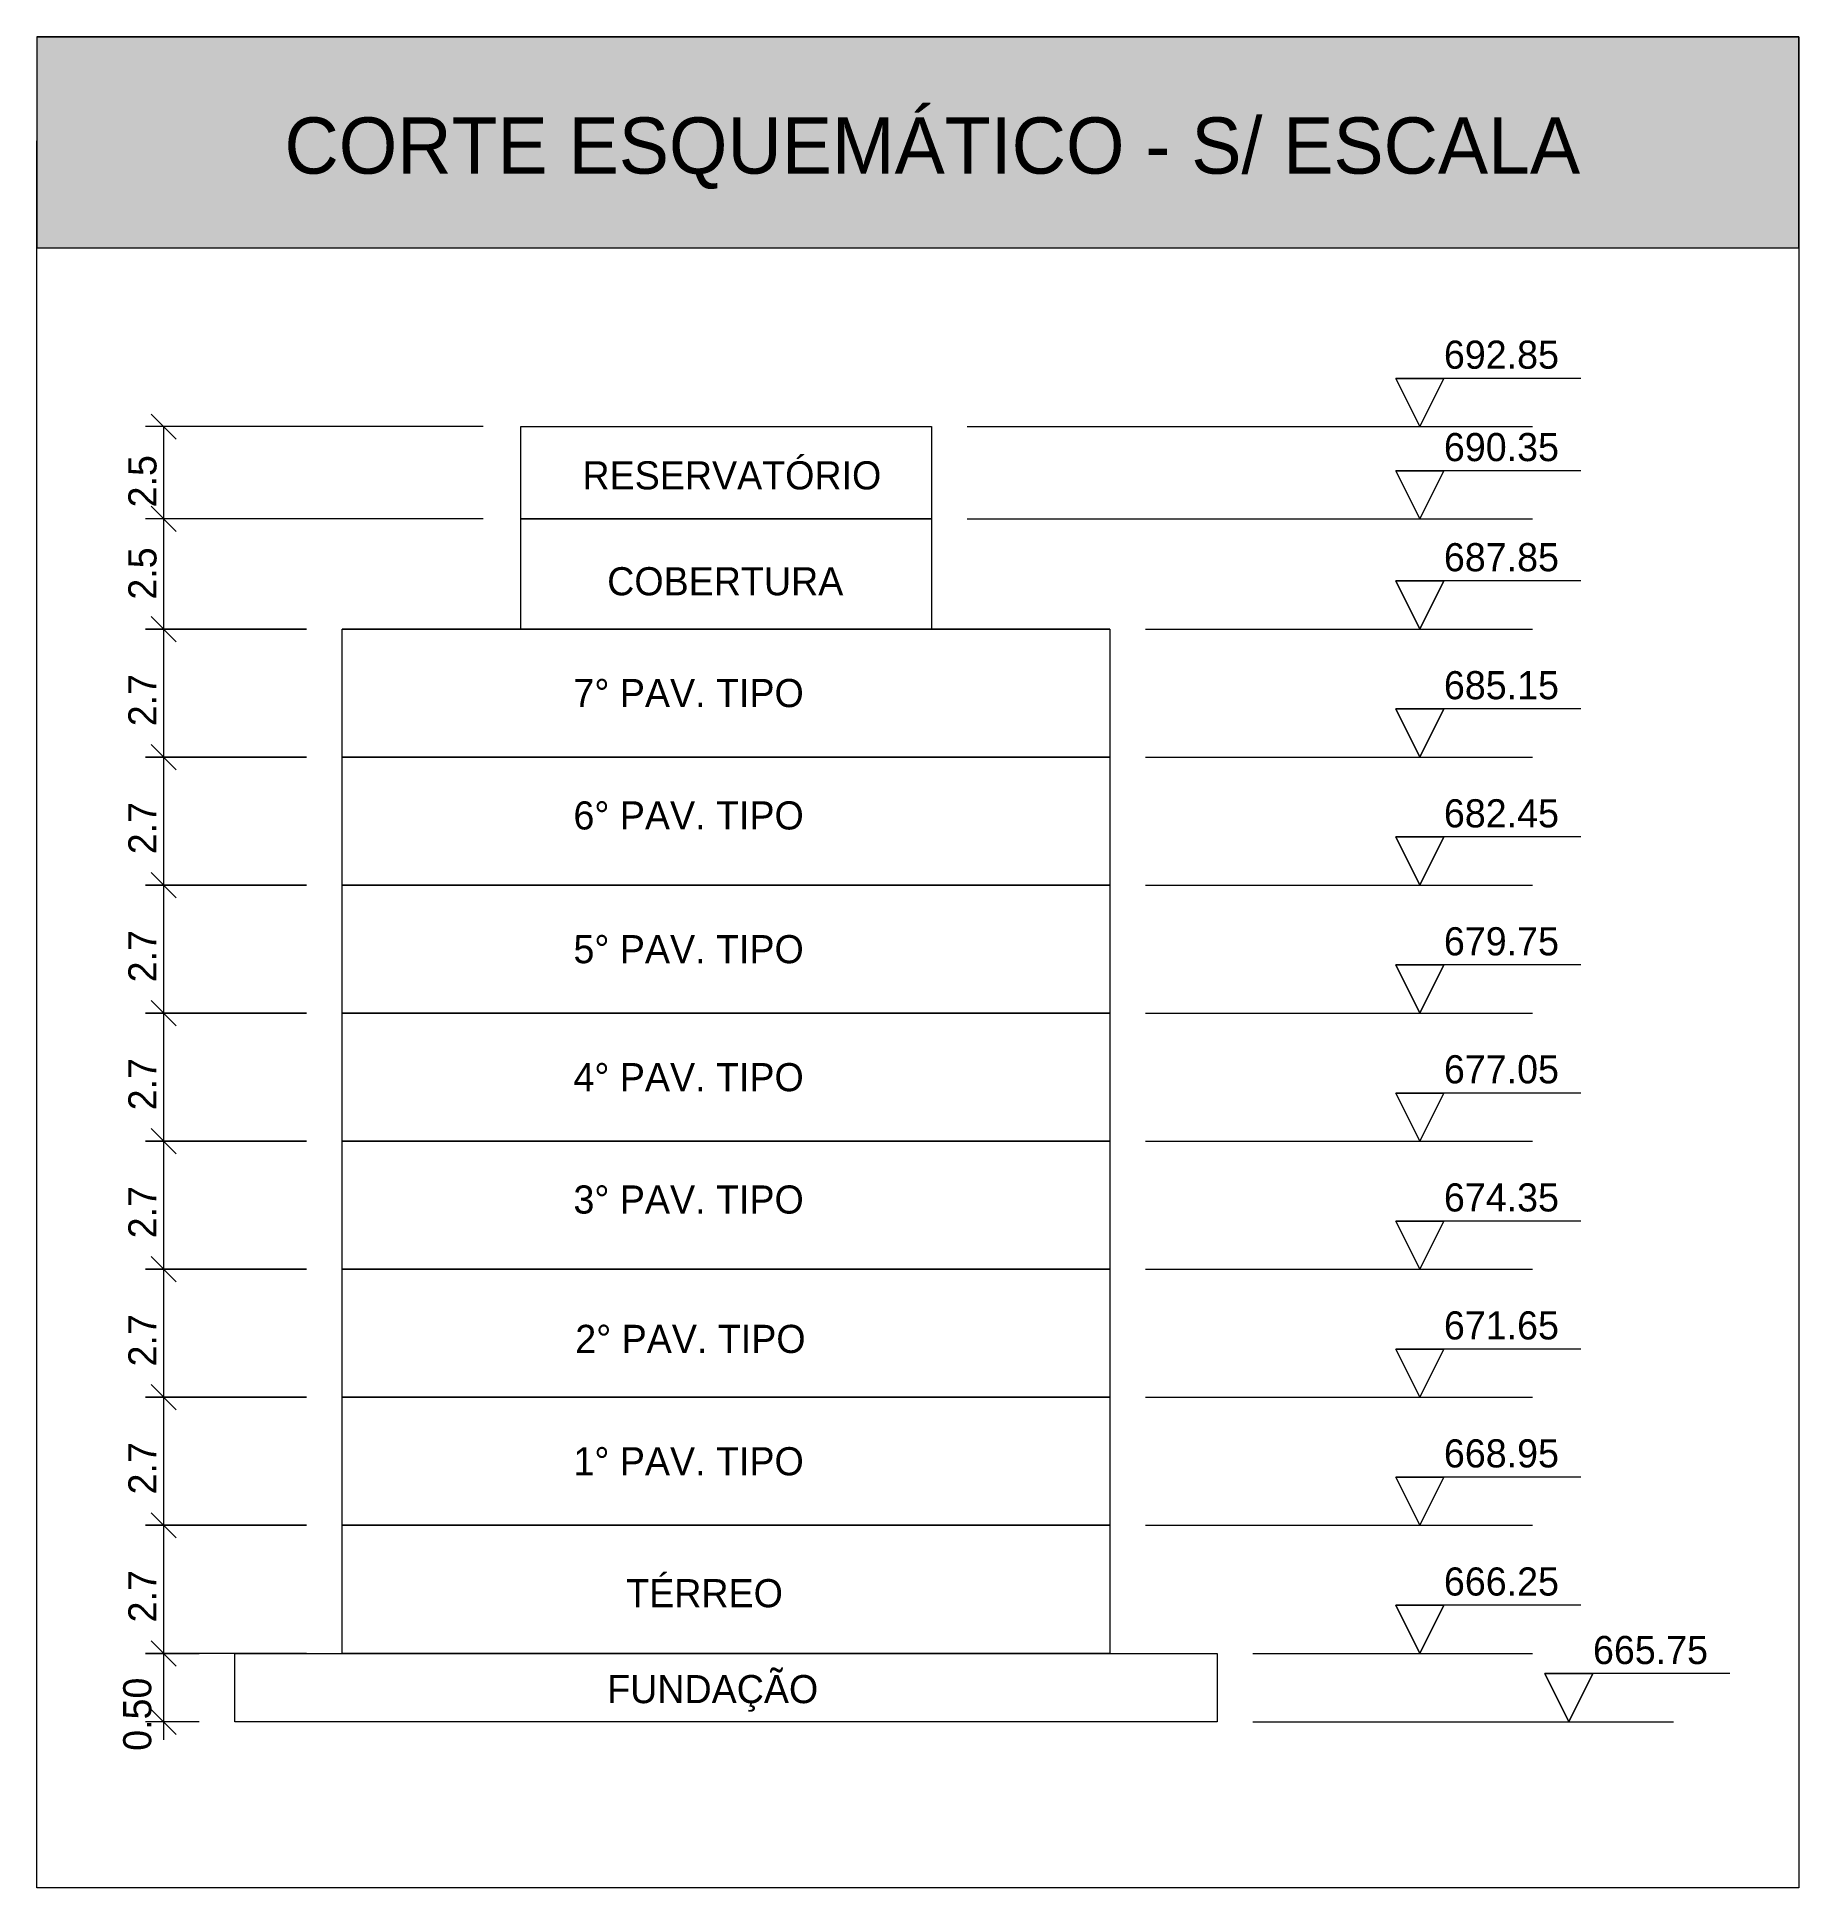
# Model space of a CAD drawing. Header units: centimetres. Extents: x 170 to 13810, y -2277 to 8860.
# Drawn here: x 4442 to 5695, y 7544 to 8860 of the extents above; entities that cross this region are included whole.
import ezdxf

# ---------------------------------------------------------------- set-up
doc = ezdxf.new("R2010")
doc.units = ezdxf.units.CM
doc.layers.add('A-DETL-GENF-1', color=9, linetype='Continuous', lineweight=9, true_color=0xc0c0c0)
doc.layers.add('A-DETL-THIN', color=7, linetype='Continuous', lineweight=9)
doc.layers.add('G-ANNO-TEXT', color=7, linetype='Continuous', lineweight=9)
doc.styles.add('Bahnschrift_1', font='', dxfattribs={"height": 20})
doc.styles.add('Bahnschrift_9', font='', dxfattribs={"height": 40})
doc.styles.get('Bahnschrift_1').set_extended_font_data('Bahnschrift')
doc.styles.get('Bahnschrift_9').set_extended_font_data('Bahnschrift')

msp = doc.modelspace()

# ---------------------------------------------------------------- texts
at = {"layer": 'G-ANNO-TEXT', "attachment_point": 1}
for s, insert, char_height, width, style in [('CORTE ESQUEMÁTICO - S/ ESCALA', (4617.8, 8802.8), 40, 1079.071, 'Bahnschrift_9'), ('692.85', (5442.3, 8644.1), 20, 98.608, 'Bahnschrift_1'), ('690.35', (5442.3, 8578.4), 20, 99.409, 'Bahnschrift_1'), ('RESERVATÓRIO', (4829.7, 8558.3), 20, 243.713, 'Bahnschrift_1'), ('687.85', (5442.3, 8500.1), 20, 100.211, 'Bahnschrift_1'), ('COBERTURA', (4847.3, 8483), 20, 194.008, 'Bahnschrift_1'), ('7° PAV. TIPO', (4823.3, 8403.5), 20, 192.405, 'Bahnschrift_1'), ('685.15', (5442.3, 8409.1), 20, 92.996, 'Bahnschrift_1'), ('682.45', (5442.3, 8318), 20, 100.211, 'Bahnschrift_1'), ('6° PAV. TIPO', (4823.3, 8316.5), 20, 192.405, 'Bahnschrift_1'), ('679.75', (5442.3, 8227), 20, 97.004, 'Bahnschrift_1'), ('5° PAV. TIPO', (4823.3, 8221.4), 20, 193.207, 'Bahnschrift_1'), ('677.05', (5442.3, 8136), 20, 98.608, 'Bahnschrift_1'), ('4° PAV. TIPO', (4823.3, 8130.4), 20, 194.008, 'Bahnschrift_1'), ('3° PAV. TIPO', (4823.3, 8043.4), 20, 193.207, 'Bahnschrift_1'), ('674.35', (5442.3, 8044.9), 20, 99.409, 'Bahnschrift_1'), ('671.65', (5442.3, 7953.9), 20, 90.591, 'Bahnschrift_1'), ('2° PAV. TIPO', (4824.6, 7944.3), 20, 192.405, 'Bahnschrift_1'), ('1° PAV. TIPO', (4823.3, 7857.3), 20, 185.992, 'Bahnschrift_1'), ('668.95', (5442.3, 7862.9), 20, 98.608, 'Bahnschrift_1'), ('TÉRREO', (4860.8, 7763.5), 20, 125.865, 'Bahnschrift_1'), ('666.25', (5442.3, 7771.8), 20, 97.004, 'Bahnschrift_1'), ('665.75', (5548.3, 7723.1), 20, 97.806, 'Bahnschrift_1'), ('FUNDAÇÃO', (4847.3, 7695.3), 20, 177.173, 'Bahnschrift_1')]:
    msp.add_mtext(s, dxfattribs=dict(at, insert=insert, char_height=char_height, width=width, style=style))
at = {"layer": 'G-ANNO-TEXT', "char_height": 20, "attachment_point": 1, "rotation": 90, "style": 'Bahnschrift_1'}
for s, insert, width in [('2.5', (4506.8, 8525.5), 44.093), ('2.5', (4506.8, 8459.9), 44.093), ('2.7', (4506.8, 8369.9), 43.291), ('2.7', (4506.8, 8278.9), 43.291), ('2.7', (4506.8, 8187.8), 43.291), ('2.7', (4506.8, 8096.8), 43.291), ('2.7', (4506.8, 8005.8), 43.291), ('2.7', (4506.8, 7914.7), 43.291), ('2.7', (4506.8, 7823.7), 43.291), ('2.7', (4506.8, 7732.7), 43.291), ('0.50', (4503.1, 7641.4), 64.937)]:
    msp.add_mtext(s, dxfattribs=dict(at, insert=insert, width=width))

# ---------------------------------------------------------------- hatches: boundary and pattern name
at = {"layer": 'A-DETL-GENF-1'}
msp.add_hatch(color=256, dxfattribs=at).paths.add_polyline_path([(5694.8, 8710), (5694.8, 8860), (4441.8, 8860), (4441.8, 8710)])

# ---------------------------------------------------------------- linework, layer by layer
at = {"layer": 'A-DETL-THIN'}
for p, q in [((5694.8, 8860), (4441.8, 8860)), ((4441.8, 8860), (4441.8, 8710)), ((4441.8, 8860), (5694.8, 8860)), ((5694.8, 8710), (5694.8, 8860)), ((5694.8, 8860), (5694.8, 7543.9)), ((4441.8, 7543.9), (4441.8, 8786.2)), ((4441.8, 8710), (5694.8, 8710)), ((4441.8, 8710), (5694.8, 8710)), ((5539.7, 8617.2), (5408, 8617.2)), ((5408, 8617.2), (5425.1, 8583)), ((5425.1, 8583), (5408, 8617.2)), ((5408, 8617.2), (5442.3, 8617.2)), ((5425.1, 8583), (5442.3, 8617.2)), ((5442.3, 8617.2), (5425.1, 8583)), ((4759.1, 8583), (4519.1, 8583)), ((4522.9, 8591.9), (4540.8, 8574)), ((4531.8, 8583), (4531.8, 8491.9)), ((4785.8, 8583), (5077.8, 8583)), ((4785.8, 8517.3), (4785.8, 8583)), ((5077.8, 8583), (5077.8, 8517.3)), ((5103.2, 8583), (5505.3, 8583)), ((5539.7, 8551.6), (5408, 8551.6)), ((5408, 8551.6), (5425.1, 8517.3)), ((5425.1, 8517.3), (5408, 8551.6)), ((5408, 8551.6), (5442.3, 8551.6)), ((5425.1, 8517.3), (5442.3, 8551.6)), ((5442.3, 8551.6), (5425.1, 8517.3)), ((4759.1, 8517.3), (4519.1, 8517.3)), ((4522.9, 8526.3), (4540.8, 8508.3)), ((4531.8, 8517.3), (4531.8, 8426.3)), ((5077.8, 8517.3), (4785.8, 8517.3)), ((4785.8, 8517.3), (5077.8, 8517.3)), ((4785.8, 8439), (4785.8, 8517.3)), ((5077.8, 8517.3), (5077.8, 8439)), ((5103.2, 8517.3), (5505.3, 8517.3)), ((5539.7, 8473.3), (5408, 8473.3)), ((5408, 8473.3), (5425.1, 8439)), ((5425.1, 8439), (5408, 8473.3)), ((5408, 8473.3), (5442.3, 8473.3)), ((5539.7, 8473.3), (5408, 8473.3)), ((5408, 8473.3), (5425.1, 8439)), ((5425.1, 8439), (5408, 8473.3)), ((5408, 8473.3), (5442.3, 8473.3)), ((5425.1, 8439), (5442.3, 8473.3)), ((5442.3, 8473.3), (5425.1, 8439)), ((5425.1, 8439), (5442.3, 8473.3)), ((5442.3, 8473.3), (5425.1, 8439)), ((4531.8, 8451.7), (4531.8, 8335.3)), ((4519.1, 8439), (4633.4, 8439)), ((4633.4, 8439), (4519.1, 8439)), ((4540.8, 8430), (4522.9, 8448)), ((4522.9, 8448), (4540.8, 8430)), ((4658.8, 8439), (5204.8, 8439)), ((4658.8, 8348), (4658.8, 8439)), ((5204.8, 8439), (4658.8, 8439)), ((5204.8, 8439), (5204.8, 8348)), ((5230.2, 8439), (5505.3, 8439)), ((5539.7, 8382.2), (5408, 8382.2)), ((5408, 8382.2), (5425.1, 8348)), ((5425.1, 8348), (5408, 8382.2)), ((5408, 8382.2), (5442.3, 8382.2)), ((5425.1, 8348), (5442.3, 8382.2)), ((5442.3, 8382.2), (5425.1, 8348)), ((4531.8, 8360.7), (4531.8, 8244.2)), ((4519.1, 8348), (4633.4, 8348)), ((4633.4, 8348), (4519.1, 8348)), ((4540.8, 8339), (4522.9, 8356.9)), ((4522.9, 8356.9), (4540.8, 8339)), ((4658.8, 8348), (5204.8, 8348)), ((4658.8, 8256.9), (4658.8, 8348)), ((5204.8, 8348), (4658.8, 8348)), ((5204.8, 8348), (5204.8, 8256.9)), ((5230.2, 8348), (5505.3, 8348)), ((5539.7, 8291.2), (5408, 8291.2)), ((5408, 8291.2), (5425.1, 8256.9)), ((5425.1, 8256.9), (5408, 8291.2)), ((5408, 8291.2), (5442.3, 8291.2)), ((5425.1, 8256.9), (5442.3, 8291.2)), ((5442.3, 8291.2), (5425.1, 8256.9)), ((4540.8, 8247.9), (4522.9, 8265.9)), ((4522.9, 8265.9), (4540.8, 8247.9)), ((4531.8, 8269.6), (4531.8, 8153.2)), ((4519.1, 8256.9), (4633.4, 8256.9)), ((4633.4, 8256.9), (4519.1, 8256.9)), ((4658.8, 8256.9), (5204.8, 8256.9)), ((4658.8, 8165.9), (4658.8, 8256.9)), ((5204.8, 8256.9), (4658.8, 8256.9)), ((5204.8, 8256.9), (5204.8, 8165.9)), ((5230.2, 8256.9), (5505.3, 8256.9)), ((5539.7, 8200.2), (5408, 8200.2)), ((5408, 8200.2), (5425.1, 8165.9)), ((5425.1, 8165.9), (5408, 8200.2)), ((5408, 8200.2), (5442.3, 8200.2)), ((5425.1, 8165.9), (5442.3, 8200.2)), ((5442.3, 8200.2), (5425.1, 8165.9)), ((4540.8, 8156.9), (4522.9, 8174.9)), ((4522.9, 8174.9), (4540.8, 8156.9)), ((4531.8, 8178.6), (4531.8, 8062.2)), ((4519.1, 8165.9), (4633.4, 8165.9)), ((4633.4, 8165.9), (4519.1, 8165.9)), ((4658.8, 8165.9), (5204.8, 8165.9)), ((4658.8, 8074.9), (4658.8, 8165.9)), ((5204.8, 8165.9), (4658.8, 8165.9)), ((5204.8, 8165.9), (5204.8, 8074.9)), ((5230.2, 8165.9), (5505.3, 8165.9)), ((5539.7, 8109.1), (5408, 8109.1)), ((5408, 8109.1), (5425.1, 8074.9)), ((5425.1, 8074.9), (5408, 8109.1)), ((5408, 8109.1), (5442.3, 8109.1)), ((5425.1, 8074.9), (5442.3, 8109.1)), ((5442.3, 8109.1), (5425.1, 8074.9)), ((4540.8, 8065.9), (4522.9, 8083.8)), ((4522.9, 8083.8), (4540.8, 8065.9)), ((4531.8, 8087.6), (4531.8, 7971.1)), ((4519.1, 8074.9), (4633.4, 8074.9)), ((4633.4, 8074.9), (4519.1, 8074.9)), ((4658.8, 8074.9), (5204.8, 8074.9)), ((4658.8, 7983.8), (4658.8, 8074.9)), ((5204.8, 8074.9), (4658.8, 8074.9)), ((5204.8, 8074.9), (5204.8, 7983.8)), ((5230.2, 8074.9), (5505.3, 8074.9)), ((5539.7, 8018.1), (5408, 8018.1)), ((5408, 8018.1), (5425.1, 7983.8)), ((5425.1, 7983.8), (5408, 8018.1)), ((5408, 8018.1), (5442.3, 8018.1)), ((5425.1, 7983.8), (5442.3, 8018.1)), ((5442.3, 8018.1), (5425.1, 7983.8)), ((4540.8, 7974.8), (4522.9, 7992.8)), ((4522.9, 7992.8), (4540.8, 7974.8)), ((4531.8, 7996.5), (4531.8, 7880.1)), ((4519.1, 7983.8), (4633.4, 7983.8)), ((4633.4, 7983.8), (4519.1, 7983.8)), ((4658.8, 7983.8), (5204.8, 7983.8)), ((4658.8, 7892.8), (4658.8, 7983.8)), ((5204.8, 7983.8), (4658.8, 7983.8)), ((5204.8, 7983.8), (5204.8, 7892.8)), ((5230.2, 7983.8), (5505.3, 7983.8)), ((5539.7, 7927.1), (5408, 7927.1)), ((5408, 7927.1), (5425.1, 7892.8)), ((5425.1, 7892.8), (5408, 7927.1)), ((5408, 7927.1), (5442.3, 7927.1)), ((5425.1, 7892.8), (5442.3, 7927.1)), ((5442.3, 7927.1), (5425.1, 7892.8)), ((4540.8, 7883.8), (4522.9, 7901.8)), ((4522.9, 7901.8), (4540.8, 7883.8)), ((4531.8, 7905.5), (4531.8, 7789.1)), ((4519.1, 7892.8), (4633.4, 7892.8)), ((4633.4, 7892.8), (4519.1, 7892.8)), ((4658.8, 7892.8), (5204.8, 7892.8)), ((4658.8, 7801.8), (4658.8, 7892.8)), ((5204.8, 7892.8), (4658.8, 7892.8)), ((5204.8, 7892.8), (5204.8, 7801.8)), ((5230.2, 7892.8), (5505.3, 7892.8)), ((5539.7, 7836), (5408, 7836)), ((5408, 7836), (5425.1, 7801.8)), ((5425.1, 7801.8), (5408, 7836)), ((5408, 7836), (5442.3, 7836)), ((5425.1, 7801.8), (5442.3, 7836)), ((5442.3, 7836), (5425.1, 7801.8)), ((4540.8, 7792.8), (4522.9, 7810.7)), ((4522.9, 7810.7), (4540.8, 7792.8)), ((4531.8, 7814.5), (4531.8, 7698)), ((4519.1, 7801.8), (4633.4, 7801.8)), ((4633.4, 7801.8), (4519.1, 7801.8)), ((5204.8, 7801.8), (4658.8, 7801.8)), ((4658.8, 7801.8), (5204.8, 7801.8)), ((4658.8, 7710.7), (4658.8, 7801.8)), ((5204.8, 7801.8), (5204.8, 7710.7)), ((5230.2, 7801.8), (5505.3, 7801.8)), ((5539.7, 7745), (5408, 7745)), ((5408, 7745), (5425.1, 7710.7)), ((5425.1, 7710.7), (5408, 7745)), ((5408, 7745), (5442.3, 7745)), ((5425.1, 7710.7), (5442.3, 7745)), ((5442.3, 7745), (5425.1, 7710.7)), ((4540.8, 7701.7), (4522.9, 7719.7)), ((4522.9, 7719.7), (4540.8, 7701.7)), ((4531.8, 7723.4), (4531.8, 7649.3)), ((4633.4, 7710.7), (4519.1, 7710.7)), ((4519.1, 7710.7), (4557.2, 7710.7)), ((4582.6, 7710.7), (5281, 7710.7)), ((4582.6, 7662), (4582.6, 7710.7)), ((5204.8, 7710.7), (4658.8, 7710.7)), ((5281, 7710.7), (5281, 7662)), ((5306.4, 7710.7), (5505.3, 7710.7)), ((5645.7, 7696.3), (5514, 7696.3)), ((5514, 7696.3), (5531.1, 7662)), ((5531.1, 7662), (5514, 7696.3)), ((5514, 7696.3), (5548.3, 7696.3)), ((5531.1, 7662), (5548.3, 7696.3)), ((5548.3, 7696.3), (5531.1, 7662)), ((4557.2, 7662), (4519.1, 7662)), ((4522.9, 7670.9), (4540.8, 7653)), ((5281, 7662), (4582.6, 7662)), ((5306.4, 7662), (5605.5, 7662)), ((5694.8, 7543.9), (4441.8, 7543.9))]:
    msp.add_line(p, q, dxfattribs=at)

msp.set_redraw_order([(e.dxf.handle, doc.entitydb.next_handle()) for e in msp.query("TEXT MTEXT ATTDEF DIMENSION ARC_DIMENSION")])  # texts and dimensions are drawn at this point

doc.saveas('drawing.dxf')
